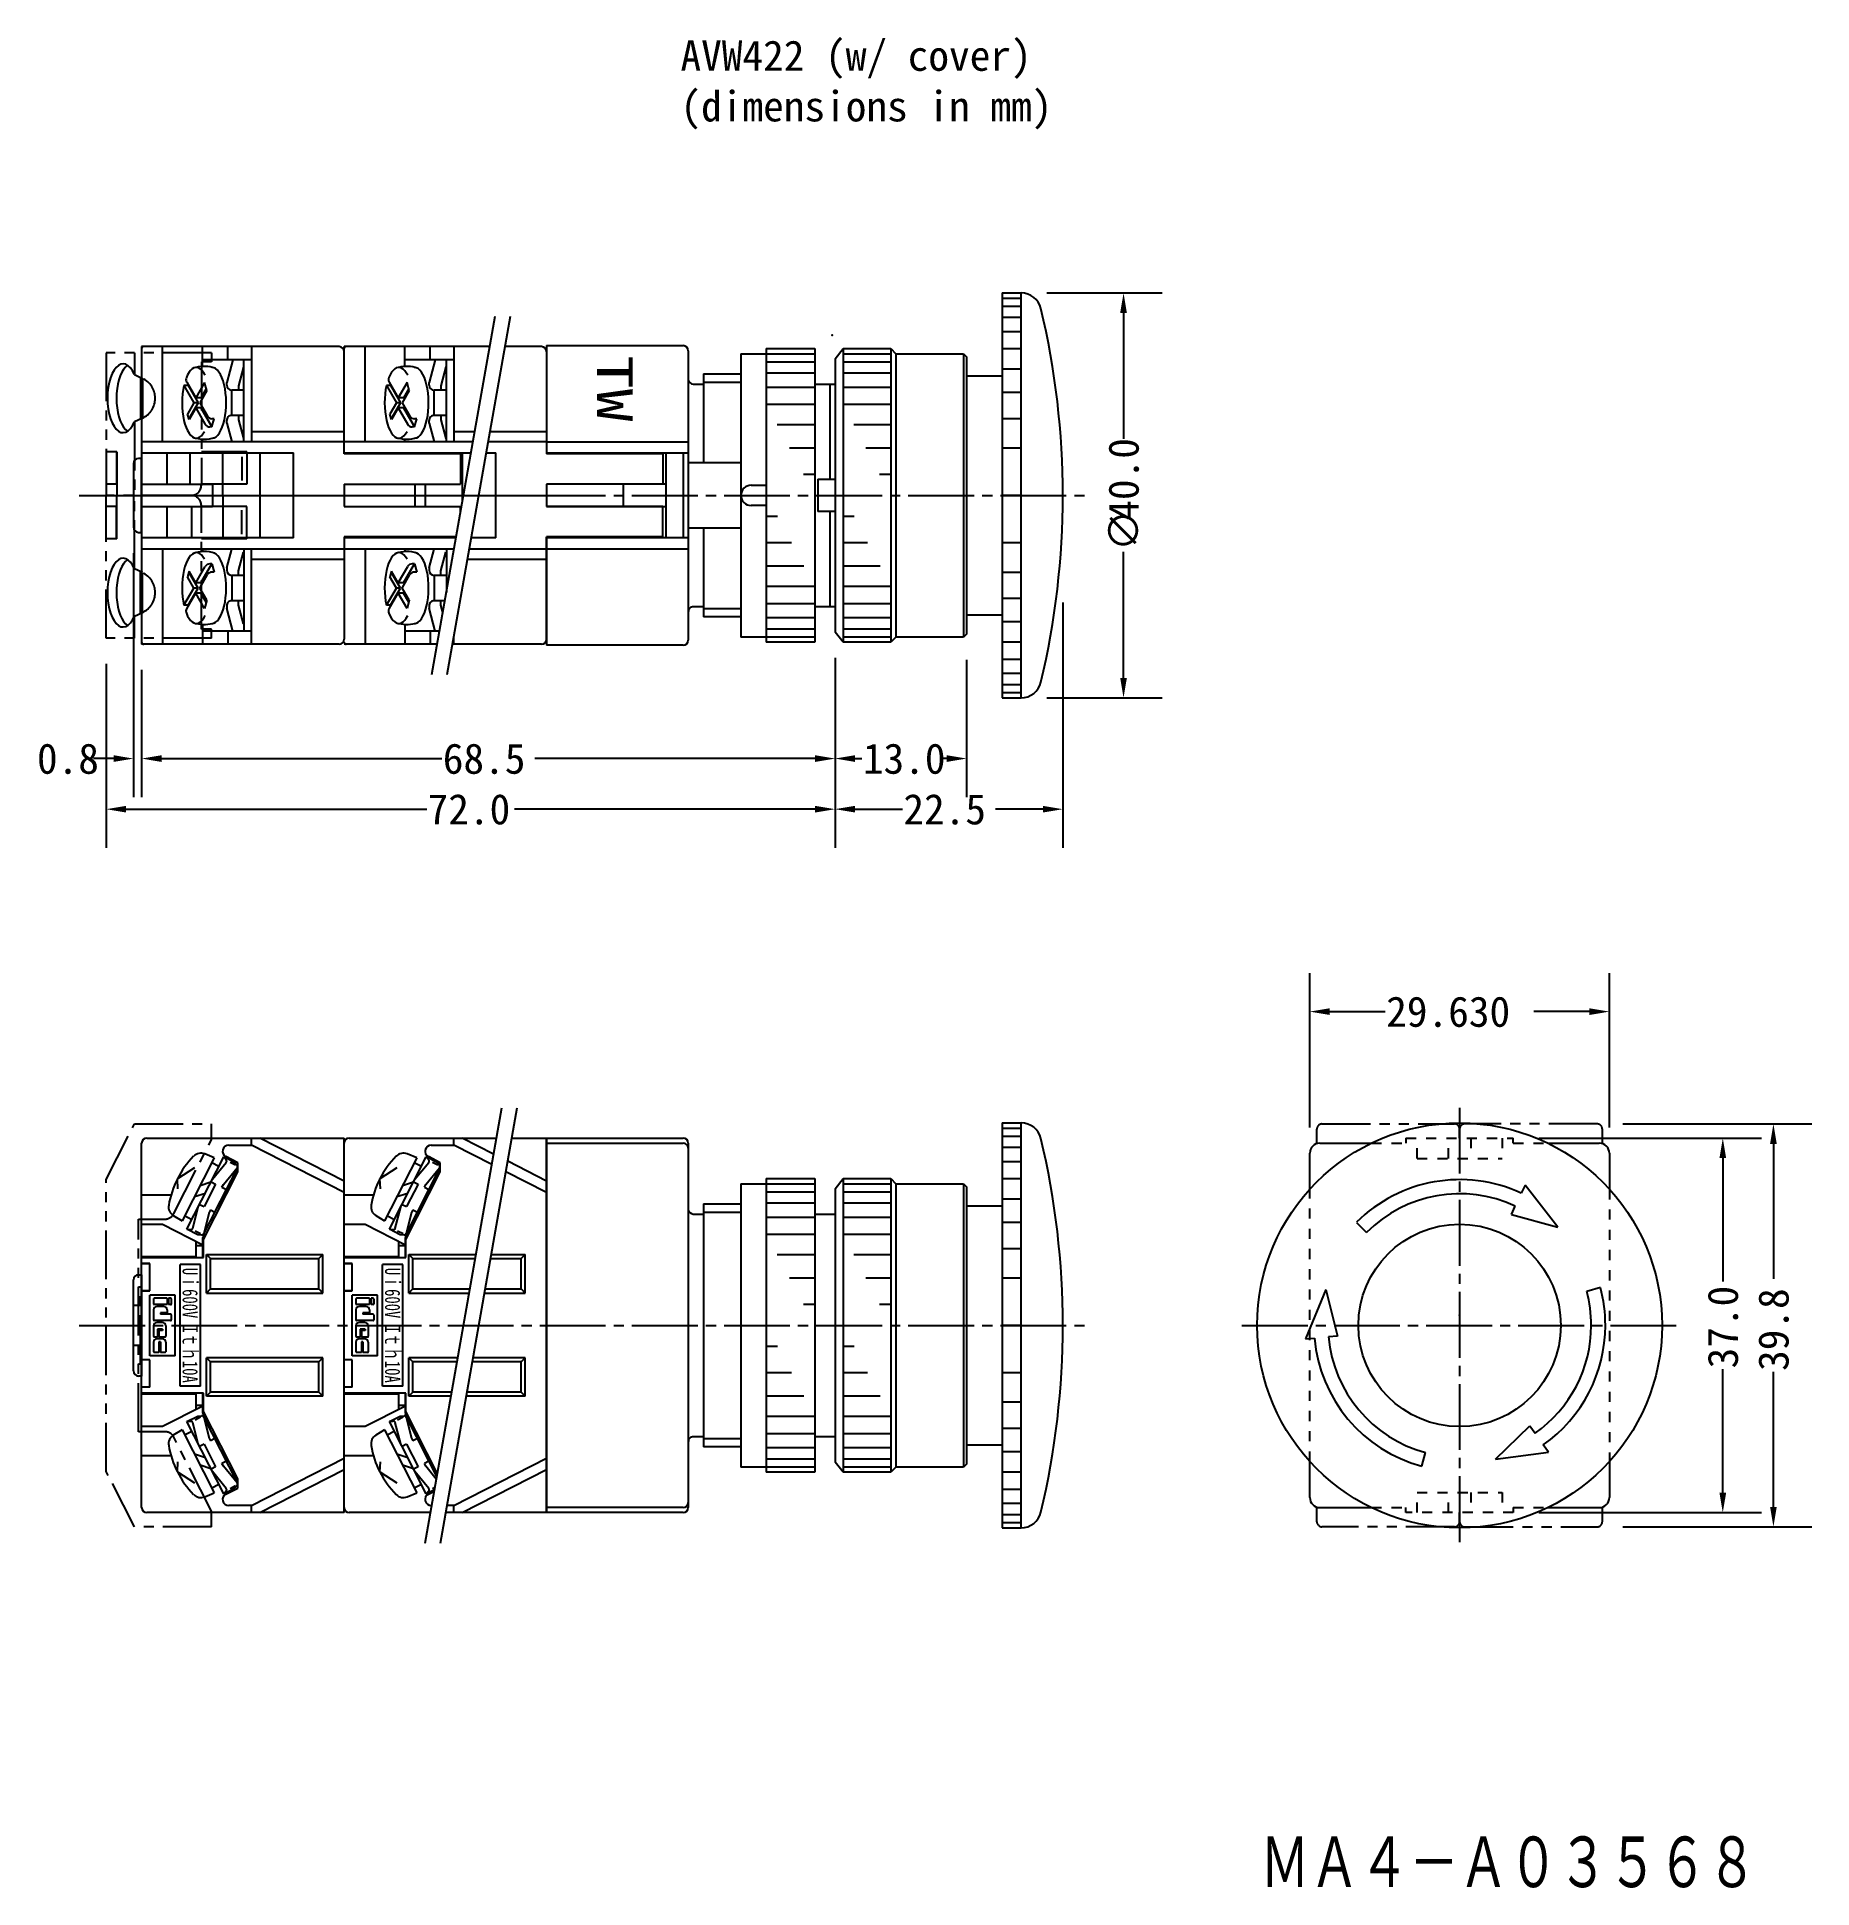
# Model space of a CAD drawing. Extents: x -187 to -12, y 16 to 199.
import ezdxf
from ezdxf.enums import TextEntityAlignment as Align

# ---------------------------------------------------------------- set-up
doc = ezdxf.new("R2010")
doc.units = 0
for name, pattern in [('CENTER', [9.1, 6.5, -0.8, 1, -0.8]), ('DASH', [2, 1, -1]), ('PHANTOM', [9.5, 4.8, -0.9, 1, -0.9, 1, -0.9]), ('SOLID', [0])]:
    doc.linetypes.add(name, pattern=pattern)
doc.layers.get('0').update_dxf_attribs({"linetype": 'CONTINUOUS'})
doc.layers.get('DEFPOINTS').update_dxf_attribs({"linetype": 'CONTINUOUS'})
for name, color, linetype in [('LAYER0$C$L0', 3, 'SOLID'), ('LAYER1$C$L1', 3, 'SOLID'), ('LAYER8$C$L8', 7, 'SOLID'), ('LAYER9$C$L9', 2, 'SOLID')]:
    doc.layers.add(name, color=color, linetype=linetype)
doc.dimstyles.get("Standard").update_dxf_attribs({"dimtxt": 0.18, "dimasz": 0.18, "dimexe": 0.18, "dimexo": 0.0625, "dimgap": 0.09, "dimtad": 0, "dimtih": 1, "dimtoh": 1, "dimzin": 0, "dimcen": 0.09, "dimazin": 3, "dimtfac": 1, "dimtofl": 0, "dimtmove": 0, "dimatfit": 3})

msp = doc.modelspace()

# ---------------------------------------------------------------- texts
at = {"layer": 'LAYER8$C$L8', "width": 0.933334}
msp.add_text('TW', height=3.5, rotation=270, dxfattribs=at).set_placement((-132, 167.32), (-132, 160.78), align=Align.FIT)
at = {"layer": 'LAYER8$C$L8', "color": 161, "width": 0.547445}
for p, p2 in [((-172.95, 77.19), (-172.95, 65.83)), ((-152.95, 77.19), (-152.95, 65.83))]:
    msp.add_text('Uｉ600V Iｔｈ10A', height=1.5, rotation=270, dxfattribs=at).set_placement(p, p2, align=Align.FIT)

# ---------------------------------------------------------------- blocks, each defined once
blk = doc.blocks.new('*D19')
at = {"layer": 'DEFPOINTS', "color": 0}
for p in [(-108.5, 140), (-95.5, 139.8), (-95.5, 127.5)]:
    blk.add_point(p, dxfattribs=at)
at = {"layer": 'LAYER9$C$L9', "color": 0}
for p, q in [((-108.5, 137.46), (-108.5, 123.69)), ((-95.5, 137.26), (-95.5, 123.69)), ((-106.53, 127.5), (-105.84, 127.5)), ((-97.47, 127.5), (-98.16, 127.5))]:
    blk.add_line(p, q, dxfattribs=at)
for points in [[(-106.53, 127.83), (-106.53, 127.17), (-108.5, 127.5)], [(-97.47, 127.83), (-97.47, 127.17), (-95.5, 127.5)]]:
    blk.add_solid(points, dxfattribs=at)
at = {"color": 0}
blk.add_text('13.0', height=3, dxfattribs=at).set_placement((-105.75, 126))
blk = doc.blocks.new('*D20')
at = {"layer": 'DEFPOINTS', "color": 0}
for p in [(-180.5, 139.4), (-108.5, 140), (-180.5, 122.5)]:
    blk.add_point(p, dxfattribs=at)
at = {"layer": 'LAYER9$C$L9', "color": 0}
for p, q in [((-108.5, 137.46), (-108.5, 118.69)), ((-180.5, 136.86), (-180.5, 118.69)), ((-178.53, 122.5), (-148.84, 122.5)), ((-110.47, 122.5), (-140.16, 122.5))]:
    blk.add_line(p, q, dxfattribs=at)
for points in [[(-178.53, 122.83), (-178.53, 122.17), (-180.5, 122.5)], [(-110.47, 122.83), (-110.47, 122.17), (-108.5, 122.5)]]:
    blk.add_solid(points, dxfattribs=at)
at = {"color": 0}
blk.add_text('72.0', height=3, dxfattribs=at).set_placement((-148.75, 121))
blk = doc.blocks.new('*D21')
at = {"layer": 'DEFPOINTS', "color": 0}
for p in [(-108.5, 140), (-177, 138.8), (-177, 127.5)]:
    blk.add_point(p, dxfattribs=at)
at = {"layer": 'LAYER9$C$L9', "color": 0}
for p, q in [((-108.5, 137.46), (-108.5, 123.69)), ((-177, 136.26), (-177, 123.69)), ((-175.03, 127.5), (-147.34, 127.5)), ((-110.47, 127.5), (-138.16, 127.5))]:
    blk.add_line(p, q, dxfattribs=at)
for points in [[(-175.03, 127.83), (-175.03, 127.17), (-177, 127.5)], [(-110.47, 127.83), (-110.47, 127.17), (-108.5, 127.5)]]:
    blk.add_solid(points, dxfattribs=at)
at = {"color": 0}
blk.add_text('68.5', height=3, dxfattribs=at).set_placement((-147.25, 126))
blk = doc.blocks.new('*D26')
at = {"layer": 'DEFPOINTS', "color": 0}
for p in [(-41.5, 90), (-41.5, 53), (-20.8, 53)]:
    blk.add_point(p, dxfattribs=at)
at = {"layer": 'LAYER9$C$L9', "color": 0}
for p, q in [((-38.96, 90), (-16.99, 90)), ((-20.8, 88.03), (-20.8, 75.84)), ((-20.8, 54.97), (-20.8, 67.16)), ((-38.96, 53), (-16.99, 53))]:
    blk.add_line(p, q, dxfattribs=at)
for points in [[(-21.13, 88.03), (-20.47, 88.03), (-20.8, 90)], [(-21.13, 54.97), (-20.47, 54.97), (-20.8, 53)]]:
    blk.add_solid(points, dxfattribs=at)
at = {"color": 0}
blk.add_text('37.0', height=3, rotation=90, dxfattribs=at).set_placement((-19.3, 67.25))
blk = doc.blocks.new('*D27')
at = {"layer": 'DEFPOINTS', "color": 0}
for p in [(-177.8, 150.35), (-177, 138.8), (-177.8, 127.5)]:
    blk.add_point(p, dxfattribs=at)
at = {"layer": 'LAYER9$C$L9', "color": 0}
for p, q in [((-177.8, 147.81), (-177.8, 123.69)), ((-177, 136.26), (-177, 123.69)), ((-179.77, 127.5), (-181.75, 127.5)), ((-175.03, 127.5), (-173.05, 127.5))]:
    blk.add_line(p, q, dxfattribs=at)
for points in [[(-179.77, 127.83), (-179.77, 127.17), (-177.8, 127.5)], [(-175.03, 127.83), (-175.03, 127.17), (-177, 127.5)]]:
    blk.add_solid(points, dxfattribs=at)
at = {"color": 0}
blk.add_text('0.8', height=3, dxfattribs=at).set_placement((-187.34, 126))
blk = doc.blocks.new('*D28')
at = {"layer": 'DEFPOINTS', "color": 0}
for p in [(-33.2, 91.4), (-33.2, 51.6), (-15.8, 51.6)]:
    blk.add_point(p, dxfattribs=at)
at = {"layer": 'LAYER9$C$L9', "color": 0}
for p, q in [((-30.66, 91.4), (-11.99, 91.4)), ((-15.8, 89.43), (-15.8, 76.09)), ((-15.8, 53.57), (-15.8, 66.91)), ((-30.66, 51.6), (-11.99, 51.6))]:
    blk.add_line(p, q, dxfattribs=at)
for points in [[(-16.13, 89.43), (-15.47, 89.43), (-15.8, 91.4)], [(-16.13, 53.57), (-15.47, 53.57), (-15.8, 51.6)]]:
    blk.add_solid(points, dxfattribs=at)
at = {"color": 0}
blk.add_text('39.8', height=3, rotation=90, dxfattribs=at).set_placement((-14.3, 67))
blk = doc.blocks.new('*D29')
at = {"layer": 'DEFPOINTS', "color": 0}
for p in [(-86, 145.47), (-108.5, 140), (-86, 122.5)]:
    blk.add_point(p, dxfattribs=at)
at = {"layer": 'LAYER9$C$L9', "color": 0}
for p, q in [((-86, 142.93), (-86, 118.69)), ((-108.5, 137.46), (-108.5, 118.69)), ((-106.53, 122.5), (-101.84, 122.5)), ((-87.97, 122.5), (-92.66, 122.5))]:
    blk.add_line(p, q, dxfattribs=at)
for points in [[(-106.53, 122.83), (-106.53, 122.17), (-108.5, 122.5)], [(-87.97, 122.83), (-87.97, 122.17), (-86, 122.5)]]:
    blk.add_solid(points, dxfattribs=at)
at = {"color": 0}
blk.add_text('22.5', height=3, dxfattribs=at).set_placement((-101.75, 121))
blk = doc.blocks.new('*U32')
at = {"color": 0}
for s, p in [('40.0', (-78.5, 151)), ('∅', (-78.5, 148))]:
    blk.add_text(s, height=3, rotation=90, dxfattribs=at).set_placement(p)
blk = doc.blocks.new('*D30')
at = {"layer": 'DEFPOINTS', "color": 0}
for p in [(-90.11, 173.5), (-80, 173.5), (-90.11, 133.5)]:
    blk.add_point(p, dxfattribs=at)
at = {"layer": 'LAYER9$C$L9', "color": 0}
for p, q in [((-87.57, 173.5), (-76.19, 173.5)), ((-80, 171.53), (-80, 159.09)), ((-80, 135.47), (-80, 147.91)), ((-87.57, 133.5), (-76.19, 133.5))]:
    blk.add_line(p, q, dxfattribs=at)
for points in [[(-80.33, 171.53), (-79.67, 171.53), (-80, 173.5)], [(-80.33, 135.47), (-79.67, 135.47), (-80, 133.5)]]:
    blk.add_solid(points, dxfattribs=at)
blk.add_blockref('*U32', (0, 0))
blk = doc.blocks.new('*D31')
at = {"layer": 'DEFPOINTS', "color": 0}
for p in [(-32, 102.5), (-61.6, 88.5), (-32, 88.5)]:
    blk.add_point(p, dxfattribs=at)
at = {"layer": 'LAYER9$C$L9', "color": 0}
for p, q in [((-61.6, 91.04), (-61.6, 106.31)), ((-32, 91.04), (-32, 106.31)), ((-59.63, 102.5), (-54.14, 102.5)), ((-33.97, 102.5), (-39.46, 102.5))]:
    blk.add_line(p, q, dxfattribs=at)
for points in [[(-59.63, 102.83), (-59.63, 102.17), (-61.6, 102.5)], [(-33.97, 102.83), (-33.97, 102.17), (-32, 102.5)]]:
    blk.add_solid(points, dxfattribs=at)
at = {"color": 0}
blk.add_text('29.630', height=3, dxfattribs=at).set_placement((-54.05, 101))
blk = doc.blocks.new('BLOCK0')
at = {"layer": 'LAYER0$C$L0'}
for p in [(0, 0), (0, 0), (0, 0), (0, 0), (0, 0), (1, 0)]:
    blk.add_point(p, dxfattribs=at)
at = {"layer": 'LAYER1$C$L1'}
for p, q in [((-1.33, 15.24), (-1.26, 14.35)), ((3.55, 13.23), (-1.33, 15.24)), ((-1.05, 12.05), (-1.13, 12.95)), ((3.55, 13.23), (-1.05, 12.05)), ((10.18, 10.18), (9.19, 9.19)), ((-13.91, 3.73), (-12.56, 3.36)), ((-13.23, -3.55), (-12.53, -8.78)), ((-13.23, -3.55), (-9.91, -6.94)), ((10.97, -5.11), (9.69, -9.69)), ((10.97, -5.11), (11.78, -5.49)), ((-9.91, -6.94), (-10.65, -7.46)), ((9.69, -9.69), (13.87, -6.47)), ((13.87, -6.47), (13.05, -6.09)), ((-12.53, -8.78), (-11.8, -8.26)), ((3.73, -13.91), (3.36, -12.56))]:
    blk.add_line(p, q, dxfattribs=at)
for radius, start, end in [(14.4, 95, 165), (13, 95, 165), (13, 334.9999, 44.9999), (14.4, 334.9999, 44.9999), (14.4, 215, 270), (13, 215, 270), (13, 270, 285), (14.4, 270, 285)]:
    blk.add_arc((0, 0), radius, start, end, dxfattribs=at)
blk = doc.blocks.new('CADRA_ATTR_2')
at = {"layer": 'LAYER8$C$L8', "width": 0.607059}
blk.add_text('ＭＡ４－Ａ０３５６８', height=5, dxfattribs=at).set_placement((-66.51, 16), (-17.44, 16), align=Align.FIT)
at = {"layer": 'LAYER8$C$L8', "flags": 11}
blk.add_attdef('20', (-41.98, 18.5), '', height=0.156, dxfattribs=at)
blk = doc.blocks.new('*U33')
for s, p in [('AVW422 (w/ cover)', (-123.77, 195.45)), ('(dimensions in mm)', (-123.77, 190.45))]:
    blk.add_text(s, height=3).set_placement(p)

# ---------------------------------------------------------------- dimensions: what is measured, and where the dimension line sits
at = {"layer": 'LAYER9$C$L9'}
dim = msp.add_aligned_dim(p1=(-90.11, 133.5), p2=(-90.11, 173.5), distance=-10.11, text='%%c<>', dimstyle='Standard', override={"dimtxt": 2.999994, "dimasz": 1.972788, "dimexe": 3.81, "dimexo": 2.54, "dimtih": 0, "dimdec": 1, "dimtdec": 1}, dxfattribs=at)
dim.commit()
dim.dimension.update_dxf_attribs({"geometry": '*D30', "text_midpoint": (-80, 153.5)})
for base, p1, p2, angle, picture, middle in [((-177.8, 127.5), (-177, 138.8), (-177.8, 150.35), 180, '*D27', (-184.59, 127.5)), ((-180.5, 122.5), (-108.5, 140), (-180.5, 139.4), 180, '*D20', (-144.5, 122.5)), ((-177, 127.5), (-108.5, 140), (-177, 138.8), 180, '*D21', (-142.75, 127.5)), ((-20.8, 53), (-41.5, 90), (-41.5, 53), 270, '*D26', (-20.8, 71.5)), ((-15.8, 51.6), (-33.2, 91.4), (-33.2, 51.6), 270, '*D28', (-15.8, 71.5))]:
    dim = msp.add_linear_dim(base=base, p1=p1, p2=p2, angle=angle, dimstyle='Standard', override={"dimtxt": 2.999994, "dimasz": 1.972788, "dimexe": 3.81, "dimexo": 2.54, "dimtih": 0, "dimdec": 1, "dimtdec": 1}, dxfattribs=at)
    dim.commit()
    dim.dimension.update_dxf_attribs({"geometry": picture, "text_midpoint": middle})
for base, p2, picture, middle in [((-86, 122.5), (-86, 145.47), '*D29', (-97.25, 122.5)), ((-95.5, 127.5), (-95.5, 139.8), '*D19', (-102, 127.5))]:
    dim = msp.add_linear_dim(base=base, p1=(-108.5, 140), p2=p2, dimstyle='Standard', override={"dimtxt": 2.999994, "dimasz": 1.972788, "dimexe": 3.81, "dimexo": 2.54, "dimtih": 0, "dimdec": 1, "dimtdec": 1}, dxfattribs=at)
    dim.commit()
    dim.dimension.update_dxf_attribs({"geometry": picture, "text_midpoint": middle})
dim = msp.add_linear_dim(base=(-32, 102.5), p1=(-61.6, 88.5), p2=(-32, 88.5), text='<>30', dimstyle='Standard', override={"dimtxt": 2.999994, "dimasz": 1.972788, "dimexe": 3.81, "dimexo": 2.54, "dimtih": 0, "dimdec": 1, "dimtdec": 1}, dxfattribs=at)
dim.commit()
dim.dimension.update_dxf_attribs({"geometry": '*D31', "text_midpoint": (-46.8, 102.5)})

# ---------------------------------------------------------------- linework, layer by layer
at = {"layer": 'LAYER0$C$L0'}
msp.add_point((-108.78, 169.34), dxfattribs=at)
at = {"layer": 'LAYER1$C$L1'}
for p, q in [((-92, 173.5), (-90.11, 173.5)), ((-92, 173.5), (-92, 133.5)), ((-92, 173), (-90.11, 173)), ((-92, 172.2), (-90.11, 172.2)), ((-90.11, 133.5), (-90.11, 173.5)), ((-148.33, 135.8), (-142.09, 171.2)), ((-146.81, 135.8), (-140.57, 171.2)), ((-92, 171.1), (-90.11, 171.1)), ((-137, 168.3), (-137, 157.7)), ((-137, 168.3), (-123.5, 168.3)), ((-92, 169.7), (-90.11, 169.7)), ((-123, 167.8), (-123, 139.2)), ((-117.8, 167.5), (-110.5, 167.5)), ((-117.8, 167.5), (-117.8, 139.5)), ((-115.3, 168), (-115.3, 139)), ((-115.3, 168), (-110.5, 168)), ((-115.3, 166.7), (-110.5, 166.7)), ((-110.5, 168), (-110.5, 139)), ((-108.5, 167), (-107.7, 168)), ((-108.5, 167), (-108.5, 140)), ((-107.7, 168), (-107.7, 139)), ((-107.7, 168), (-103, 168)), ((-107.7, 167.5), (-103, 167.5)), ((-107.7, 166.7), (-103, 166.7)), ((-103, 168), (-103, 139)), ((-103, 168), (-102.5, 167.5)), ((-102.5, 167.5), (-102.5, 139.5)), ((-102.5, 167.5), (-95.8, 167.5)), ((-95.8, 167.5), (-95.8, 139.5)), ((-95.8, 167.5), (-95.5, 167.2)), ((-95.5, 167.2), (-95.5, 139.8)), ((-92, 168), (-90.11, 168)), ((-121.5, 165.5), (-121.5, 156.75)), ((-121.5, 165.5), (-117.8, 165.5)), ((-121.5, 164.7), (-117.8, 164.7)), ((-115.3, 165.6), (-110.5, 165.6)), ((-107.7, 165.6), (-103, 165.6)), ((-95.5, 165.3), (-92, 165.3)), ((-92, 166), (-90.11, 166)), ((-122.5, 164.5), (-121.5, 164.5)), ((-115.3, 164.2), (-110.5, 164.2)), ((-110.5, 164.5), (-108.5, 164.5)), ((-109, 164.5), (-109, 155.1)), ((-107.7, 164.2), (-103, 164.2)), ((-92, 163.7), (-90.11, 163.7)), ((-115.3, 162.5), (-110.5, 162.5)), ((-107.7, 162.5), (-103, 162.5)), ((-92, 161.1), (-90.11, 161.1)), ((-114.23, 160.5), (-110.5, 160.5)), ((-106.66, 160.5), (-103, 160.5)), ((-137, 158.8), (-123, 158.8)), ((-137, 157.7), (-123, 157.7)), ((-125.2, 157.7), (-125.2, 149.3)), ((-123.5, 157.7), (-123.5, 149.3)), ((-113.01, 158.2), (-110.5, 158.2)), ((-105.45, 158.2), (-103, 158.2)), ((-92, 158.2), (-90.11, 158.2)), ((-177.8, 156.65), (-177.8, 150.35)), ((-177, 157.15), (-177.3, 157.15)), ((-177, 149.85), (-177, 157.15)), ((-123, 156.75), (-117.8, 156.75)), ((-111.62, 155.6), (-110.5, 155.6)), ((-104.1, 155.6), (-103, 155.6)), ((-125.2, 154.6), (-137, 154.6)), ((-137, 154.6), (-137, 152.4)), ((-129.4, 152.4), (-129.4, 154.6)), ((-116.8, 154.5), (-115.3, 154.5)), ((-110.2, 155.1), (-110.2, 151.9)), ((-110.2, 155.1), (-108.5, 155.1)), ((-137, 152.4), (-125.2, 152.4)), ((-115.3, 152.5), (-116.8, 152.5)), ((-108.5, 151.9), (-110.2, 151.9)), ((-109, 151.9), (-109, 142.5)), ((-90.11, 153.5), (-92, 153.5)), ((-117.8, 150.25), (-123, 150.25)), ((-121.5, 150.25), (-121.5, 141.5)), ((-114.18, 151.4), (-115.3, 151.4)), ((-106.6, 151.4), (-107.7, 151.4)), ((-177.3, 149.85), (-177, 149.85)), ((-123, 149.3), (-137, 149.3)), ((-137, 149.3), (-137, 138.7)), ((-123, 148.2), (-137, 148.2)), ((-112.79, 148.8), (-115.3, 148.8)), ((-105.28, 148.8), (-107.7, 148.8)), ((-90.11, 148.8), (-92, 148.8)), ((-111.57, 146.5), (-115.3, 146.5)), ((-104.04, 146.5), (-107.7, 146.5)), ((-110.5, 144.5), (-115.3, 144.5)), ((-103, 144.5), (-107.7, 144.5)), ((-90.11, 145.9), (-92, 145.9)), ((-110.5, 142.8), (-115.3, 142.8)), ((-103, 142.8), (-107.7, 142.8)), ((-90.11, 143.3), (-92, 143.3)), ((-121.5, 142.5), (-122.5, 142.5)), ((-117.8, 142.3), (-121.5, 142.3)), ((-117.8, 141.5), (-121.5, 141.5)), ((-110.5, 141.4), (-115.3, 141.4)), ((-108.5, 142.5), (-110.5, 142.5)), ((-103, 141.4), (-107.7, 141.4)), ((-95.5, 141.7), (-92, 141.7)), ((-90.11, 141), (-92, 141)), ((-110.5, 139.5), (-117.8, 139.5)), ((-110.5, 140.3), (-115.3, 140.3)), ((-110.5, 139), (-115.3, 139)), ((-107.7, 139), (-108.5, 140)), ((-103, 140.3), (-107.7, 140.3)), ((-103, 139.5), (-107.7, 139.5)), ((-103, 139), (-107.7, 139)), ((-102.5, 139.5), (-103, 139)), ((-95.8, 139.5), (-102.5, 139.5)), ((-95.5, 139.8), (-95.8, 139.5)), ((-90.11, 139), (-92, 139)), ((-123.5, 138.7), (-137, 138.7)), ((-90.11, 137.3), (-92, 137.3)), ((-90.11, 135.9), (-92, 135.9)), ((-90.11, 134.8), (-92, 134.8)), ((-90.11, 134), (-92, 134)), ((-92, 133.5), (-90.11, 133.5)), ((-149, 50), (-141.42, 93)), ((-147.48, 50), (-139.9, 93)), ((-92, 91.5), (-90.11, 91.5)), ((-92, 91.5), (-92, 51.5)), ((-90.11, 51.5), (-90.11, 91.5)), ((-137, 90), (-137, 53)), ((-137, 90), (-123.5, 90)), ((-92, 91), (-90.11, 91)), ((-92, 90.2), (-90.11, 90.2)), ((-137, 89.5), (-123.5, 89.5)), ((-123, 89.5), (-123, 53.5)), ((-92, 89.1), (-90.11, 89.1)), ((-61.6, 84.95), (-61.6, 88.5)), ((-60.6, 89.5), (-55.52, 89.5)), ((-38.08, 89.5), (-33, 89.5)), ((-32, 88.5), (-32, 84.95)), ((-115.3, 86), (-115.3, 57)), ((-115.3, 86), (-110.5, 86)), ((-110.5, 86), (-110.5, 57)), ((-108.5, 85), (-107.7, 86)), ((-107.7, 86), (-107.7, 57)), ((-107.7, 86), (-103, 86)), ((-103, 86), (-103, 57)), ((-103, 86), (-102.5, 85.5)), ((-92, 87.7), (-90.11, 87.7)), ((-92, 86), (-90.11, 86)), ((-117.8, 85.5), (-117.8, 57.5)), ((-117.8, 85.5), (-110.5, 85.5)), ((-115.3, 84.7), (-110.5, 84.7)), ((-108.5, 85), (-108.5, 58)), ((-107.7, 85.5), (-103, 85.5)), ((-107.7, 84.7), (-103, 84.7)), ((-102.5, 85.5), (-102.5, 57.5)), ((-102.5, 85.5), (-95.8, 85.5)), ((-95.8, 85.5), (-95.8, 57.5)), ((-95.8, 85.5), (-95.5, 85.2)), ((-95.5, 85.2), (-95.5, 57.8)), ((-122.5, 82.5), (-121.5, 82.5)), ((-121.5, 83.5), (-121.5, 59.5)), ((-121.5, 83.5), (-117.8, 83.5)), ((-121.5, 82.7), (-117.8, 82.7)), ((-115.3, 83.6), (-110.5, 83.6)), ((-110.5, 82.5), (-108.5, 82.5)), ((-107.7, 83.6), (-103, 83.6)), ((-95.5, 83.3), (-92, 83.3)), ((-92, 84), (-90.11, 84)), ((-115.3, 82.2), (-110.5, 82.2)), ((-115.3, 80.5), (-110.5, 80.5)), ((-107.7, 82.2), (-103, 82.2)), ((-107.7, 80.5), (-103, 80.5)), ((-92, 81.7), (-90.11, 81.7)), ((-92, 79.1), (-90.11, 79.1)), ((-114.23, 78.5), (-110.5, 78.5)), ((-106.66, 78.5), (-103, 78.5)), ((-177.8, 67), (-177.8, 76)), ((-177.3, 76.5), (-177, 76.5)), ((-177, 76.5), (-177, 66.5)), ((-113.01, 76.2), (-110.5, 76.2)), ((-105.45, 76.2), (-103, 76.2)), ((-92, 76.2), (-90.11, 76.2)), ((-177.8, 73.5), (-177, 73.5)), ((-111.62, 73.6), (-110.5, 73.6)), ((-104.1, 73.6), (-103, 73.6)), ((-90.11, 71.5), (-92, 71.5)), ((-177, 69.5), (-177.8, 69.5)), ((-114.18, 69.4), (-115.3, 69.4)), ((-106.6, 69.4), (-107.7, 69.4)), ((-177, 66.5), (-177.3, 66.5)), ((-112.79, 66.8), (-115.3, 66.8)), ((-105.28, 66.8), (-107.7, 66.8)), ((-90.11, 66.8), (-92, 66.8)), ((-111.57, 64.5), (-115.3, 64.5)), ((-104.04, 64.5), (-107.7, 64.5)), ((-110.5, 62.5), (-115.3, 62.5)), ((-103, 62.5), (-107.7, 62.5)), ((-90.11, 63.9), (-92, 63.9)), ((-121.5, 60.5), (-122.5, 60.5)), ((-110.5, 60.8), (-115.3, 60.8)), ((-108.5, 60.5), (-110.5, 60.5)), ((-103, 60.8), (-107.7, 60.8)), ((-90.11, 61.3), (-92, 61.3)), ((-117.8, 60.3), (-121.5, 60.3)), ((-117.8, 59.5), (-121.5, 59.5)), ((-110.5, 59.4), (-115.3, 59.4)), ((-103, 59.4), (-107.7, 59.4)), ((-95.5, 59.7), (-92, 59.7)), ((-90.11, 59), (-92, 59)), ((-110.5, 57.5), (-117.8, 57.5)), ((-110.5, 58.3), (-115.3, 58.3)), ((-110.5, 57), (-115.3, 57)), ((-107.7, 57), (-108.5, 58)), ((-103, 58.3), (-107.7, 58.3)), ((-103, 57.5), (-107.7, 57.5)), ((-103, 57), (-107.7, 57)), ((-102.5, 57.5), (-103, 57)), ((-95.8, 57.5), (-102.5, 57.5)), ((-95.5, 57.8), (-95.8, 57.5)), ((-90.11, 57), (-92, 57)), ((-61.6, 54.5), (-61.6, 58.05)), ((-32, 58.05), (-32, 54.5)), ((-90.11, 55.3), (-92, 55.3)), ((-123.5, 53.5), (-137, 53.5)), ((-90.11, 53.9), (-92, 53.9)), ((-60.6, 53.5), (-55.52, 53.5)), ((-38.08, 53.5), (-33, 53.5)), ((-123.5, 53), (-137, 53)), ((-90.11, 52.8), (-92, 52.8)), ((-90.11, 52), (-92, 52)), ((-92, 51.5), (-90.11, 51.5))]:
    msp.add_line(p, q, dxfattribs=at)
at = {"layer": 'LAYER1$C$L1', "color": 211, "linetype": 'PHANTOM'}
for p, q in [((-170.1, 167.6), (-180.5, 167.6)), ((-180.5, 167.6), (-180.5, 153.5)), ((-177.71, 167.6), (-177.71, 165.44)), ((-170.1, 166.7), (-171.1, 166.7)), ((-171.1, 166.7), (-171.1, 154.5)), ((-170.1, 167.6), (-170.1, 166.7)), ((-177.71, 165.44), (-176.91, 165.06)), ((-177.1, 165.15), (-177.1, 161.05)), ((-176.9, 165.06), (-176.9, 161.14)), ((-176.91, 161.13), (-177.71, 160.76)), ((-177.71, 160.76), (-177.71, 153.5)), ((-179.45, 157.8), (-180.5, 157.8)), ((-179.5, 157.8), (-179.5, 154.6)), ((-179.45, 157.8), (-179.45, 153.5)), ((-166.6, 157.8), (-171.1, 157.8)), ((-167.1, 157.32), (-167.1, 154.97)), ((-166.6, 157.8), (-166.6, 154.6)), ((-179.5, 154.6), (-180.5, 154.6)), ((-166.6, 154.6), (-171.1, 154.6)), ((-180.5, 139.4), (-180.5, 153.5)), ((-172.1, 153.5), (-180.5, 153.5)), ((-179.5, 152.4), (-180.5, 152.4)), ((-179.5, 149.2), (-179.5, 152.4)), ((-179.45, 149.2), (-179.45, 153.5)), ((-177.71, 146.24), (-177.71, 153.5)), ((-171.1, 140.3), (-171.1, 152.5)), ((-166.6, 152.4), (-171.1, 152.4)), ((-167.1, 149.68), (-167.1, 152.03)), ((-166.6, 149.2), (-166.6, 152.4)), ((-179.45, 149.2), (-180.5, 149.2)), ((-166.6, 149.2), (-171.1, 149.2)), ((-176.91, 145.87), (-177.71, 146.24)), ((-177.1, 141.85), (-177.1, 145.95)), ((-176.9, 141.94), (-176.9, 145.86)), ((-177.71, 141.56), (-176.91, 141.94)), ((-177.71, 139.4), (-177.71, 141.56)), ((-170.1, 139.4), (-180.5, 139.4)), ((-170.1, 140.3), (-171.1, 140.3)), ((-170.1, 139.4), (-170.1, 140.3)), ((-180.5, 85.93), (-177.71, 91.4)), ((-177.71, 91.4), (-170.1, 91.4)), ((-173.82, 82.55), (-170.1, 89.85)), ((-170.1, 89.85), (-170.1, 91.4)), ((-60.9, 89.45), (-60.9, 90.9)), ((-60.4, 91.4), (-47.3, 91.4)), ((-46.8, 90), (-46.8, 90.9)), ((-33.2, 91.4), (-46.3, 91.4)), ((-32.7, 89.45), (-32.7, 90.9)), ((-180.5, 57.07), (-180.5, 85.93)), ((-177.3, 82), (-174.71, 82)), ((-177.3, 61), (-177.3, 82)), ((-177.3, 75.3), (-177.1, 75.3)), ((-177.1, 67.7), (-177.1, 75.3)), ((-177.3, 67.7), (-177.1, 67.7)), ((-174.71, 61), (-177.3, 61)), ((-170.1, 53.15), (-173.82, 60.45)), ((-177.71, 51.6), (-180.5, 57.07)), ((-170.1, 51.6), (-170.1, 53.15)), ((-60.9, 52.1), (-60.9, 53.55)), ((-32.7, 52.1), (-32.7, 53.55)), ((-170.1, 51.6), (-177.71, 51.6)), ((-47.3, 51.6), (-60.4, 51.6)), ((-46.8, 52.1), (-46.8, 53)), ((-46.3, 51.6), (-33.2, 51.6))]:
    msp.add_line(p, q, dxfattribs=at)
at = {"layer": 'LAYER1$C$L1', "color": 161}
for p, q in [((-177, 168.2), (-177, 153.5)), ((-157.5, 168.2), (-177, 168.2)), ((-174.93, 158.8), (-174.93, 168.2)), ((-171, 166.24), (-171, 168.2)), ((-166.16, 166.9), (-171, 166.9)), ((-167.99, 166.9), (-168.6, 164.65)), ((-168.5, 166.9), (-168.5, 168.2)), ((-166.9, 158.8), (-166.9, 166.9)), ((-166.16, 168.2), (-166.16, 158.8)), ((-142.62, 168.2), (-157, 168.2)), ((-157, 157.6), (-157, 168.2)), ((-154.93, 158.8), (-154.93, 168.2)), ((-151, 166.24), (-151, 168.2)), ((-146.16, 166.9), (-151, 166.9)), ((-147.99, 166.9), (-148.6, 164.65)), ((-148.5, 166.9), (-148.5, 168.2)), ((-146.9, 158.8), (-146.9, 166.9)), ((-146.16, 168.2), (-146.16, 158.8)), ((-137.5, 168.2), (-141.09, 168.2)), ((-137, 168.2), (-137, 157.6)), ((-172.55, 164.7), (-171.66, 163.15)), ((-170.78, 164.66), (-171.66, 163.15)), ((-170.56, 163.85), (-170.78, 164.66)), ((-168.6, 164.4), (-168.6, 164.65)), ((-166.94, 166.19), (-167.44, 164.34)), ((-152.55, 164.7), (-151.66, 163.15)), ((-150.78, 164.66), (-151.66, 163.15)), ((-150.56, 163.85), (-150.78, 164.66)), ((-148.6, 164.4), (-148.6, 164.65)), ((-146.94, 166.19), (-147.44, 164.34)), ((-172.82, 164.36), (-171.83, 162.65)), ((-172.36, 164.36), (-172.82, 164.36)), ((-172.42, 164.36), (-171.43, 162.65)), ((-171.14, 163.15), (-171.66, 163.15)), ((-170.56, 163.85), (-171.25, 162.65)), ((-170.61, 164.06), (-171.14, 163.15)), ((-166.9, 163.9), (-168.1, 163.9)), ((-168.1, 161.4), (-168.1, 163.9)), ((-167.44, 164.34), (-167.44, 163.9)), ((-152.82, 164.36), (-151.83, 162.65)), ((-152.36, 164.36), (-152.82, 164.36)), ((-152.42, 164.36), (-151.43, 162.65)), ((-151.14, 163.15), (-151.66, 163.15)), ((-150.56, 163.85), (-151.25, 162.65)), ((-150.61, 164.06), (-151.14, 163.15)), ((-146.9, 163.9), (-148.1, 163.9)), ((-148.1, 161.4), (-148.1, 163.9)), ((-147.44, 164.34), (-147.44, 163.9)), ((-171.83, 162.65), (-172.47, 161.54)), ((-172.32, 161), (-172.47, 161.54)), ((-171.43, 162.65), (-172.34, 161.07)), ((-171.66, 162.15), (-172.32, 161)), ((-171.43, 162.65), (-171.83, 162.65)), ((-171.66, 162.15), (-170.72, 160.52)), ((-171.14, 162.15), (-171.66, 162.15)), ((-171.25, 162.65), (-170.49, 161.33)), ((-171.14, 162.15), (-170.05, 160.27)), ((-169.83, 161.08), (-170.06, 161.08)), ((-170.05, 160.27), (-169.83, 161.08)), ((-166.9, 161.4), (-168.1, 161.4)), ((-167.44, 161.4), (-167.44, 160.96)), ((-167.44, 160.96), (-166.94, 159.11)), ((-151.83, 162.65), (-152.47, 161.54)), ((-152.32, 161), (-152.47, 161.54)), ((-151.43, 162.65), (-152.34, 161.07)), ((-151.66, 162.15), (-152.32, 161)), ((-151.43, 162.65), (-151.83, 162.65)), ((-151.66, 162.15), (-150.72, 160.52)), ((-151.14, 162.15), (-151.66, 162.15)), ((-151.25, 162.65), (-150.49, 161.33)), ((-151.14, 162.15), (-150.05, 160.27)), ((-149.83, 161.08), (-150.06, 161.08)), ((-150.05, 160.27), (-149.83, 161.08)), ((-146.9, 161.4), (-148.1, 161.4)), ((-147.44, 161.4), (-147.44, 160.96)), ((-147.44, 160.96), (-146.94, 159.11)), ((-170.05, 160.27), (-170.28, 160.27)), ((-168.6, 160.65), (-168.6, 160.9)), ((-168.6, 160.65), (-168.1, 158.8)), ((-166.16, 159.8), (-157, 159.8)), ((-150.05, 160.27), (-150.28, 160.27)), ((-148.6, 160.65), (-148.6, 160.9)), ((-148.6, 160.65), (-148.1, 158.8)), ((-146.16, 159.8), (-144.1, 159.8)), ((-142.58, 159.8), (-137, 159.8)), ((-144.27, 158.8), (-177, 158.8)), ((-157, 158.8), (-177, 158.8)), ((-177, 157.7), (-162, 157.7)), ((-174.5, 157.7), (-174.5, 154.6)), ((-172.25, 157.7), (-172.25, 154.6)), ((-171, 158.8), (-171, 159.06)), ((-169, 157.7), (-169, 153.5)), ((-165.3, 153.5), (-165.3, 157.7)), ((-162, 153.5), (-162, 157.7)), ((-157, 157.7), (-144.47, 157.7)), ((-145.5, 157.6), (-157, 157.6)), ((-151, 158.8), (-151, 159.06)), ((-145.5, 157.6), (-145.5, 154.6)), ((-145.3, 153.5), (-145.3, 157.7)), ((-142.95, 157.7), (-142, 157.7)), ((-137, 158.8), (-142.75, 158.8)), ((-142, 153.5), (-142, 157.7)), ((-125.5, 157.6), (-137, 157.6)), ((-125.5, 157.6), (-125.5, 154.6)), ((-177, 154.6), (-170, 154.6)), ((-170, 154.6), (-170, 153.5)), ((-157, 154.6), (-157, 152.4)), ((-157, 154.6), (-145.5, 154.6)), ((-150, 154.6), (-150, 153.5)), ((-149, 154.6), (-149, 153.5)), ((-137, 154.6), (-137, 152.4)), ((-125.5, 154.6), (-137, 154.6)), ((-177, 153.5), (-145.21, 153.5)), ((-177, 153.5), (-177, 138.8)), ((-177, 152.4), (-170, 152.4)), ((-174.5, 152.4), (-174.5, 149.3)), ((-172.09, 152.4), (-172.09, 149.3)), ((-170, 153.5), (-170, 152.4)), ((-168.98, 153.5), (-168.98, 149.3)), ((-165.3, 149.3), (-165.3, 153.5)), ((-165.3, 149.3), (-165.3, 153.5)), ((-162, 149.3), (-162, 153.5)), ((-162, 149.3), (-162, 153.5)), ((-157, 152.4), (-145.5, 152.4)), ((-150, 153.5), (-150, 152.4)), ((-148.98, 153.5), (-148.98, 152.4)), ((-145.5, 151.85), (-145.5, 152.4)), ((-145.3, 152.99), (-145.3, 153.5)), ((-145.3, 152.99), (-145.3, 153.5)), ((-143.69, 153.5), (-137, 153.5)), ((-142, 149.3), (-142, 153.5)), ((-142, 149.3), (-142, 153.5)), ((-125.5, 152.4), (-137, 152.4)), ((-125.5, 149.4), (-125.5, 152.4)), ((-162, 149.3), (-177, 149.3)), ((-146.14, 148.2), (-177, 148.2)), ((-174.93, 148.2), (-174.93, 138.8)), ((-171, 148.2), (-171, 147.94)), ((-168.6, 146.35), (-168.1, 148.2)), ((-166.9, 148.2), (-166.9, 140.1)), ((-166.16, 138.8), (-166.16, 148.2)), ((-145.93, 149.4), (-157, 149.4)), ((-157, 149.4), (-157, 139.3)), ((-145.95, 149.3), (-157, 149.3)), ((-154.93, 148.2), (-154.93, 138.8)), ((-151, 148.2), (-151, 147.94)), ((-148.6, 146.35), (-148.1, 148.2)), ((-146.9, 148.2), (-146.9, 143.91)), ((-146.16, 148.1), (-146.16, 148.2)), ((-137, 148.2), (-144.62, 148.2)), ((-142, 149.3), (-144.43, 149.3)), ((-137, 139.3), (-137, 149.4)), ((-125.5, 149.4), (-137, 149.4)), ((-171.66, 144.85), (-170.72, 146.48)), ((-171.14, 144.85), (-170.05, 146.73)), ((-170.05, 146.73), (-170.28, 146.73)), ((-170.05, 146.73), (-169.83, 145.92)), ((-168.6, 146.35), (-168.6, 146.1)), ((-167.44, 146.04), (-166.94, 147.89)), ((-166.16, 147.2), (-157, 147.2)), ((-151.66, 144.85), (-150.72, 146.48)), ((-151.14, 144.85), (-150.05, 146.73)), ((-150.05, 146.73), (-150.28, 146.73)), ((-150.05, 146.73), (-149.83, 145.92)), ((-148.6, 146.35), (-148.6, 146.1)), ((-147.44, 146.04), (-146.94, 147.89)), ((-144.8, 147.2), (-137, 147.2)), ((-172.32, 146), (-172.47, 145.46)), ((-171.83, 144.35), (-172.47, 145.46)), ((-171.43, 144.35), (-172.34, 145.93)), ((-171.66, 144.85), (-172.32, 146)), ((-171.14, 144.85), (-171.66, 144.85)), ((-171.25, 144.35), (-170.49, 145.67)), ((-169.83, 145.92), (-170.06, 145.92)), ((-166.9, 145.6), (-168.1, 145.6)), ((-168.1, 145.6), (-168.1, 143.1)), ((-167.44, 145.6), (-167.44, 146.04)), ((-152.32, 146), (-152.47, 145.46)), ((-151.83, 144.35), (-152.47, 145.46)), ((-151.43, 144.35), (-152.34, 145.93)), ((-151.66, 144.85), (-152.32, 146)), ((-151.14, 144.85), (-151.66, 144.85)), ((-151.25, 144.35), (-150.49, 145.67)), ((-149.83, 145.92), (-150.06, 145.92)), ((-146.9, 145.6), (-148.1, 145.6)), ((-148.1, 145.6), (-148.1, 143.1)), ((-147.44, 145.6), (-147.44, 146.04)), ((-172.82, 142.64), (-171.83, 144.35)), ((-172.55, 142.3), (-171.66, 143.85)), ((-172.42, 142.64), (-171.43, 144.35)), ((-171.43, 144.35), (-171.83, 144.35)), ((-170.78, 142.34), (-171.66, 143.85)), ((-171.14, 143.85), (-171.66, 143.85)), ((-170.56, 143.15), (-171.25, 144.35)), ((-170.61, 142.94), (-171.14, 143.85)), ((-170.56, 143.15), (-170.78, 142.34)), ((-166.9, 143.1), (-168.1, 143.1)), ((-167.44, 142.66), (-167.44, 143.1)), ((-166.94, 140.81), (-167.44, 142.66)), ((-152.82, 142.64), (-151.83, 144.35)), ((-152.55, 142.3), (-151.66, 143.85)), ((-152.42, 142.64), (-151.43, 144.35)), ((-151.43, 144.35), (-151.83, 144.35)), ((-150.78, 142.34), (-151.66, 143.85)), ((-151.14, 143.85), (-151.66, 143.85)), ((-150.56, 143.15), (-151.25, 144.35)), ((-150.61, 142.94), (-151.14, 143.85)), ((-150.56, 143.15), (-150.78, 142.34)), ((-147.04, 143.1), (-148.1, 143.1)), ((-147.44, 142.66), (-147.44, 143.1)), ((-147.25, 141.94), (-147.44, 142.66)), ((-172.36, 142.64), (-172.82, 142.64)), ((-168.6, 142.6), (-168.6, 142.35)), ((-167.99, 140.1), (-168.6, 142.35)), ((-152.36, 142.64), (-152.82, 142.64)), ((-148.6, 142.6), (-148.6, 142.35)), ((-147.99, 140.1), (-148.6, 142.35)), ((-171, 140.76), (-171, 138.8)), ((-166.16, 140.1), (-171, 140.1)), ((-168.5, 140.1), (-168.5, 138.8)), ((-151, 140.76), (-151, 138.8)), ((-147.57, 140.1), (-151, 140.1)), ((-148.5, 140.1), (-148.5, 138.8)), ((-146.16, 138.8), (-146.16, 139.46)), ((-157.5, 138.8), (-177, 138.8)), ((-147.8, 138.8), (-157, 138.8)), ((-137.5, 138.8), (-146.28, 138.8)), ((-176.5, 90), (-157, 90)), ((-166.16, 89.3), (-166.16, 90)), ((-157, 85.75), (-165.33, 90)), ((-157, 53), (-157, 90)), ((-156.5, 90), (-141.95, 90)), ((-146.16, 89.3), (-146.16, 90)), ((-142.23, 88.42), (-145.33, 90)), ((-140.42, 90), (-137, 90)), ((-137, 53), (-137, 90)), ((-177, 53.5), (-177, 89.5)), ((-169.83, 88.05), (-173, 81.82)), ((-172.52, 81.01), (-168.89, 88.14)), ((-169.83, 88.05), (-170.77, 88.44)), ((-167.82, 87.59), (-168.89, 88.14)), ((-168.64, 87.86), (-168.89, 88.14)), ((-167.5, 87.57), (-168.67, 88.17)), ((-168.4, 89.3), (-166.16, 89.3)), ((-157, 84.63), (-166.16, 89.3)), ((-149.83, 88.05), (-153, 81.82)), ((-152.52, 81.01), (-148.89, 88.14)), ((-149.83, 88.05), (-150.77, 88.44)), ((-147.82, 87.59), (-148.89, 88.14)), ((-148.64, 87.86), (-148.89, 88.14)), ((-147.5, 87.57), (-148.67, 88.17)), ((-148.4, 89.3), (-146.16, 89.3)), ((-142.41, 87.39), (-146.16, 89.3)), ((-171.79, 87.07), (-173.46, 85.98)), ((-173.41, 84.98), (-173.46, 85.98)), ((-170.9, 80), (-167.5, 86.67)), ((-170.85, 80.54), (-167.5, 87.11)), ((-169.36, 87.2), (-170.08, 87.56)), ((-170, 85.95), (-168.64, 87.6)), ((-168.93, 85.41), (-167.57, 87.06)), ((-167.73, 87.32), (-168.26, 87.6)), ((-167.57, 87.31), (-167.82, 87.59)), ((-167.5, 86.67), (-167.5, 87.57)), ((-151.79, 87.07), (-153.46, 85.98)), ((-153.41, 84.98), (-153.46, 85.98)), ((-150.9, 80), (-147.5, 86.67)), ((-150.85, 80.54), (-147.5, 87.11)), ((-149.36, 87.2), (-150.08, 87.56)), ((-150, 85.95), (-148.64, 87.6)), ((-148.93, 85.41), (-147.57, 87.06)), ((-147.73, 87.32), (-148.26, 87.6)), ((-147.57, 87.31), (-147.82, 87.59)), ((-147.5, 86.67), (-147.5, 87.57)), ((-137, 84.63), (-141.01, 86.68)), ((-137, 85.75), (-140.83, 87.71)), ((-177, 84.4), (-174.09, 84.4)), ((-171.78, 84.22), (-170.7, 84.57)), ((-170.16, 85.64), (-171.23, 85.29)), ((-169.69, 85.46), (-170.82, 83.23)), ((-170.14, 85.69), (-169.69, 85.46)), ((-169.76, 82.69), (-168.62, 84.91)), ((-169.07, 85.14), (-168.93, 85.41)), ((-169.07, 85.14), (-168.62, 84.91)), ((-157, 84.4), (-154.09, 84.4)), ((-151.78, 84.22), (-150.7, 84.57)), ((-150.16, 85.64), (-151.23, 85.29)), ((-149.69, 85.46), (-150.82, 83.23)), ((-150.14, 85.69), (-149.69, 85.46)), ((-149.76, 82.69), (-148.62, 84.91)), ((-149.07, 85.14), (-148.93, 85.41)), ((-149.07, 85.14), (-148.62, 84.91)), ((-173.87, 82.36), (-173, 81.82)), ((-172.04, 81.94), (-172.75, 82.31)), ((-171.94, 81.12), (-171.41, 83.19)), ((-171.27, 83.46), (-170.82, 83.23)), ((-170.34, 82.65), (-170.87, 80.58)), ((-170.2, 82.91), (-170.34, 82.65)), ((-170.2, 82.91), (-169.76, 82.69)), ((-153.87, 82.36), (-153, 81.82)), ((-152.04, 81.94), (-152.75, 82.31)), ((-151.94, 81.12), (-151.41, 83.19)), ((-151.27, 83.46), (-150.82, 83.23)), ((-150.34, 82.65), (-150.87, 80.58)), ((-150.2, 82.91), (-150.34, 82.65)), ((-150.2, 82.91), (-149.76, 82.69)), ((-177, 81.5), (-174.93, 81.5)), ((-174.93, 81.5), (-170.94, 79.47)), ((-171.45, 80.46), (-172.52, 81.01)), ((-172.52, 81.01), (-172.15, 80.98)), ((-171.18, 80.55), (-171.72, 80.82)), ((-171.08, 80.43), (-171.45, 80.46)), ((-157, 81.5), (-154.93, 81.5)), ((-154.93, 81.5), (-150.94, 79.47)), ((-151.45, 80.46), (-152.52, 81.01)), ((-152.52, 81.01), (-152.15, 80.98)), ((-151.18, 80.55), (-151.72, 80.82)), ((-151.08, 80.43), (-151.45, 80.46)), ((-171.6, 78.3), (-171.6, 79.81)), ((-171.6, 79.4), (-170.9, 79.4)), ((-170.94, 78.2), (-170.94, 80.17)), ((-170.9, 78.2), (-170.9, 80)), ((-151.6, 78.3), (-151.6, 79.81)), ((-151.6, 79.4), (-150.9, 79.4)), ((-150.94, 78.2), (-150.94, 80.17)), ((-150.9, 78.2), (-150.9, 80)), ((-177, 78.3), (-171.6, 78.3)), ((-177, 78.2), (-170.9, 78.2)), ((-177, 78.2), (-171.5, 78.2)), ((-177, 77.6), (-176.2, 77.6)), ((-176.2, 77.6), (-177, 77.6)), ((-176.2, 74.9), (-176.2, 77.6)), ((-171.2, 77.5), (-173.2, 77.5)), ((-173.2, 65.5), (-173.2, 77.5)), ((-171.2, 65.5), (-171.2, 77.5)), ((-170.6, 78.5), (-159.1, 78.5)), ((-170.6, 74.7), (-170.6, 78.5)), ((-170.6, 78.5), (-170.2, 78.1)), ((-170.2, 78.1), (-159.5, 78.1)), ((-170.2, 75.1), (-170.2, 78.1)), ((-159.5, 78.1), (-159.1, 78.5)), ((-159.5, 75.1), (-159.5, 78.1)), ((-159.1, 74.7), (-159.1, 78.5)), ((-157, 78.3), (-151.6, 78.3)), ((-157, 78.2), (-150.9, 78.2)), ((-157, 78.2), (-151.5, 78.2)), ((-157, 77.6), (-156.2, 77.6)), ((-156.2, 77.6), (-157, 77.6)), ((-156.2, 74.9), (-156.2, 77.6)), ((-151.2, 77.5), (-153.2, 77.5)), ((-153.2, 65.5), (-153.2, 77.5)), ((-151.2, 65.5), (-151.2, 77.5)), ((-150.6, 78.5), (-143.98, 78.5)), ((-150.6, 74.7), (-150.6, 78.5)), ((-150.6, 78.5), (-150.2, 78.1)), ((-150.2, 78.1), (-144.05, 78.1)), ((-150.2, 75.1), (-150.2, 78.1)), ((-142.52, 78.1), (-139.5, 78.1)), ((-142.45, 78.5), (-139.1, 78.5)), ((-139.5, 78.1), (-139.1, 78.5)), ((-139.5, 75.1), (-139.5, 78.1)), ((-139.1, 74.7), (-139.1, 78.5)), ((-170.6, 74.7), (-170.2, 75.1)), ((-170.2, 75.1), (-159.5, 75.1)), ((-159.5, 75.1), (-159.1, 74.7)), ((-150.6, 74.7), (-150.2, 75.1)), ((-150.2, 75.1), (-144.57, 75.1)), ((-143.05, 75.1), (-139.5, 75.1)), ((-139.5, 75.1), (-139.1, 74.7)), ((-177, 74.9), (-176.2, 74.9)), ((-176.2, 74.9), (-177, 74.9)), ((-176.2, 68.5), (-176.2, 74.5)), ((-173.7, 74.5), (-176.2, 74.5)), ((-175.83, 74.11), (-175.83, 73.61)), ((-174.48, 74.18), (-175.76, 74.18)), ((-174.48, 73.55), (-175.76, 73.55)), ((-174.82, 73.37), (-175.49, 73.37)), ((-174.48, 74.18), (-174.48, 73.55)), ((-174.14, 74.18), (-174.34, 74.18)), ((-174.34, 74.18), (-174.34, 73.55)), ((-174.14, 73.55), (-174.34, 73.55)), ((-174.07, 74.11), (-174.07, 73.61)), ((-173.7, 68.5), (-173.7, 74.5)), ((-170.6, 74.7), (-159.1, 74.7)), ((-157, 74.9), (-156.2, 74.9)), ((-156.2, 74.9), (-157, 74.9)), ((-156.2, 68.5), (-156.2, 74.5)), ((-153.7, 74.5), (-156.2, 74.5)), ((-155.83, 74.11), (-155.83, 73.61)), ((-154.48, 74.18), (-155.76, 74.18)), ((-154.48, 73.55), (-155.76, 73.55)), ((-154.82, 73.37), (-155.49, 73.37)), ((-154.48, 74.18), (-154.48, 73.55)), ((-154.14, 74.18), (-154.34, 74.18)), ((-154.34, 74.18), (-154.34, 73.55)), ((-154.14, 73.55), (-154.34, 73.55)), ((-154.07, 74.11), (-154.07, 73.61)), ((-153.7, 68.5), (-153.7, 74.5)), ((-150.6, 74.7), (-144.65, 74.7)), ((-143.12, 74.7), (-139.1, 74.7)), ((-175.83, 73.03), (-175.83, 72.04)), ((-175.83, 71.45), (-175.83, 70.42)), ((-174.14, 71.97), (-175.76, 71.97)), ((-174.95, 71.79), (-175.49, 71.79)), ((-174.48, 72.74), (-175.15, 72.74)), ((-175.15, 72.74), (-175.15, 72.6)), ((-174.14, 72.6), (-175.15, 72.6)), ((-174.61, 71.45), (-174.61, 70.42)), ((-174.48, 73.03), (-174.48, 72.74)), ((-174.07, 72.53), (-174.07, 72.04)), ((-155.83, 73.03), (-155.83, 72.04)), ((-155.83, 71.45), (-155.83, 70.42)), ((-154.14, 71.97), (-155.76, 71.97)), ((-154.95, 71.79), (-155.49, 71.79)), ((-154.48, 72.74), (-155.15, 72.74)), ((-155.15, 72.74), (-155.15, 72.6)), ((-154.14, 72.6), (-155.15, 72.6)), ((-154.61, 71.45), (-154.61, 70.42)), ((-154.48, 73.03), (-154.48, 72.74)), ((-154.07, 72.53), (-154.07, 72.04)), ((-175.83, 69.83), (-175.83, 68.89)), ((-175.42, 70.35), (-175.76, 70.35)), ((-174.95, 70.17), (-175.49, 70.17)), ((-175.42, 71.12), (-175.42, 70.35)), ((-174.93, 71.12), (-175.42, 71.12)), ((-175.29, 70.98), (-175.29, 70.35)), ((-174.93, 70.98), (-175.29, 70.98)), ((-174.68, 70.35), (-175.29, 70.35)), ((-175.29, 69.86), (-175.29, 68.82)), ((-175.15, 69.86), (-175.29, 69.86)), ((-175.15, 69.86), (-175.15, 68.82)), ((-174.93, 71.12), (-174.93, 70.98)), ((-174.61, 69.83), (-174.61, 68.89)), ((-155.83, 69.83), (-155.83, 68.89)), ((-155.42, 70.35), (-155.76, 70.35)), ((-154.95, 70.17), (-155.49, 70.17)), ((-155.42, 71.12), (-155.42, 70.35)), ((-154.93, 71.12), (-155.42, 71.12)), ((-155.29, 70.98), (-155.29, 70.35)), ((-154.93, 70.98), (-155.29, 70.98)), ((-154.68, 70.35), (-155.29, 70.35)), ((-155.29, 69.86), (-155.29, 68.82)), ((-155.15, 69.86), (-155.29, 69.86)), ((-155.15, 69.86), (-155.15, 68.82)), ((-154.93, 71.12), (-154.93, 70.98)), ((-154.61, 69.83), (-154.61, 68.89)), ((-176.2, 68.1), (-177, 68.1)), ((-176.2, 68.1), (-177, 68.1)), ((-173.7, 68.5), (-176.2, 68.5)), ((-176.2, 65.4), (-176.2, 68.1)), ((-175.29, 68.82), (-175.76, 68.82)), ((-174.68, 68.82), (-175.15, 68.82)), ((-159.1, 68.3), (-170.6, 68.3)), ((-170.6, 64.5), (-170.6, 68.3)), ((-170.2, 67.9), (-170.6, 68.3)), ((-159.5, 67.9), (-170.2, 67.9)), ((-170.2, 64.9), (-170.2, 67.9)), ((-159.1, 68.3), (-159.5, 67.9)), ((-159.5, 64.9), (-159.5, 67.9)), ((-159.1, 64.5), (-159.1, 68.3)), ((-156.2, 68.1), (-157, 68.1)), ((-156.2, 68.1), (-157, 68.1)), ((-153.7, 68.5), (-156.2, 68.5)), ((-156.2, 65.4), (-156.2, 68.1)), ((-155.29, 68.82), (-155.76, 68.82)), ((-154.68, 68.82), (-155.15, 68.82)), ((-145.77, 68.3), (-150.6, 68.3)), ((-150.6, 64.5), (-150.6, 68.3)), ((-150.2, 67.9), (-150.6, 68.3)), ((-145.84, 67.9), (-150.2, 67.9)), ((-150.2, 64.9), (-150.2, 67.9)), ((-139.5, 67.9), (-144.32, 67.9)), ((-139.1, 68.3), (-144.25, 68.3)), ((-139.1, 68.3), (-139.5, 67.9)), ((-139.5, 64.9), (-139.5, 67.9)), ((-139.1, 64.5), (-139.1, 68.3)), ((-176.2, 65.4), (-177, 65.4)), ((-176.2, 65.4), (-177, 65.4)), ((-170.9, 64.8), (-177, 64.8)), ((-171.5, 64.8), (-177, 64.8)), ((-171.6, 64.7), (-177, 64.7)), ((-171.2, 65.5), (-173.2, 65.5)), ((-171.6, 63.19), (-171.6, 64.7)), ((-170.94, 62.83), (-170.94, 64.8)), ((-170.9, 63), (-170.9, 64.8)), ((-170.2, 64.9), (-170.6, 64.5)), ((-159.1, 64.5), (-170.6, 64.5)), ((-159.5, 64.9), (-170.2, 64.9)), ((-159.1, 64.5), (-159.5, 64.9)), ((-156.2, 65.4), (-157, 65.4)), ((-156.2, 65.4), (-157, 65.4)), ((-150.9, 64.8), (-157, 64.8)), ((-151.5, 64.8), (-157, 64.8)), ((-151.6, 64.7), (-157, 64.7)), ((-151.2, 65.5), (-153.2, 65.5)), ((-151.6, 63.19), (-151.6, 64.7)), ((-150.94, 62.83), (-150.94, 64.8)), ((-150.9, 63), (-150.9, 64.8)), ((-150.2, 64.9), (-150.6, 64.5)), ((-146.44, 64.5), (-150.6, 64.5)), ((-146.37, 64.9), (-150.2, 64.9)), ((-139.1, 64.5), (-144.92, 64.5)), ((-139.5, 64.9), (-144.85, 64.9)), ((-139.1, 64.5), (-139.5, 64.9)), ((-170.94, 63.53), (-174.93, 61.5)), ((-172.52, 61.99), (-171.45, 62.54)), ((-171.72, 62.18), (-171.18, 62.45)), ((-170.9, 63.6), (-171.6, 63.6)), ((-171.45, 62.54), (-171.08, 62.57)), ((-167.5, 56.33), (-170.9, 63)), ((-170.87, 62.42), (-170.34, 60.35)), ((-167.5, 55.89), (-170.85, 62.46)), ((-150.94, 63.53), (-154.93, 61.5)), ((-152.52, 61.99), (-151.45, 62.54)), ((-151.72, 62.18), (-151.18, 62.45)), ((-150.9, 63.6), (-151.6, 63.6)), ((-151.45, 62.54), (-151.08, 62.57)), ((-147.79, 56.89), (-150.9, 63)), ((-150.87, 62.42), (-150.34, 60.35)), ((-147.84, 56.56), (-150.85, 62.46)), ((-174.93, 61.5), (-177, 61.5)), ((-173, 61.18), (-173.87, 60.64)), ((-173, 61.18), (-169.83, 54.95)), ((-172.75, 60.69), (-172.04, 61.06)), ((-172.15, 62.02), (-172.52, 61.99)), ((-168.89, 54.86), (-172.52, 61.99)), ((-171.41, 59.81), (-171.94, 61.88)), ((-170.34, 60.35), (-170.2, 60.09)), ((-154.93, 61.5), (-157, 61.5)), ((-153, 61.18), (-153.87, 60.64)), ((-153, 61.18), (-149.83, 54.95)), ((-152.75, 60.69), (-152.04, 61.06)), ((-152.15, 62.02), (-152.52, 61.99)), ((-148.89, 54.86), (-152.52, 61.99)), ((-151.41, 59.81), (-151.94, 61.88)), ((-150.34, 60.35), (-150.2, 60.09)), ((-174.09, 58.6), (-177, 58.6)), ((-170.7, 58.43), (-171.78, 58.78)), ((-170.82, 59.77), (-171.27, 59.54)), ((-170.82, 59.77), (-169.69, 57.54)), ((-169.76, 60.31), (-170.2, 60.09)), ((-168.62, 58.09), (-169.76, 60.31)), ((-154.09, 58.6), (-157, 58.6)), ((-150.7, 58.43), (-151.78, 58.78)), ((-150.82, 59.77), (-151.27, 59.54)), ((-150.82, 59.77), (-149.69, 57.54)), ((-149.76, 60.31), (-150.2, 60.09)), ((-148.62, 58.09), (-149.76, 60.31)), ((-173.46, 57.02), (-173.41, 58.02)), ((-173.46, 57.02), (-171.79, 55.93)), ((-171.23, 57.71), (-170.16, 57.36)), ((-169.69, 57.54), (-170.14, 57.31)), ((-168.64, 55.4), (-170, 57.05)), ((-168.62, 58.09), (-169.07, 57.86)), ((-168.93, 57.59), (-169.07, 57.86)), ((-167.57, 55.94), (-168.93, 57.59)), ((-166.16, 53.7), (-157, 58.37)), ((-165.33, 53), (-157, 57.25)), ((-153.46, 57.02), (-153.41, 58.02)), ((-153.46, 57.02), (-151.79, 55.93)), ((-151.23, 57.71), (-150.16, 57.36)), ((-149.69, 57.54), (-150.14, 57.31)), ((-148.64, 55.4), (-150, 57.05)), ((-148.62, 58.09), (-149.07, 57.86)), ((-148.93, 57.59), (-149.07, 57.86)), ((-147.89, 56.32), (-148.93, 57.59)), ((-146.16, 53.7), (-137, 58.37)), ((-145.33, 53), (-137, 57.25)), ((-170.77, 54.56), (-169.83, 54.95)), ((-170.08, 55.44), (-169.36, 55.8)), ((-168.89, 54.86), (-167.82, 55.41)), ((-168.89, 54.86), (-168.64, 55.14)), ((-168.67, 54.84), (-167.5, 55.43)), ((-168.26, 55.4), (-167.73, 55.68)), ((-167.82, 55.41), (-167.57, 55.69)), ((-167.5, 55.43), (-167.5, 56.33)), ((-150.77, 54.56), (-149.83, 54.95)), ((-150.08, 55.44), (-149.36, 55.8)), ((-148.89, 54.86), (-148.07, 55.28)), ((-148.89, 54.86), (-148.64, 55.14)), ((-148.67, 54.84), (-148.1, 55.13)), ((-148.26, 55.4), (-148.03, 55.53)), ((-166.16, 53.7), (-168.4, 53.7)), ((-166.16, 53), (-166.16, 53.7)), ((-148.35, 53.7), (-148.4, 53.7)), ((-146.16, 53.7), (-146.82, 53.7)), ((-146.16, 53), (-146.16, 53.7)), ((-157, 53), (-176.5, 53)), ((-148.47, 53), (-156.5, 53)), ((-137, 53), (-146.95, 53))]:
    msp.add_line(p, q, dxfattribs=at)
at = {"layer": 'LAYER1$C$L1', "linetype": 'CENTER'}
for p, q in [((-183.16, 153.5), (-83.18, 153.5)), ((-46.8, 93), (-46.8, 50)), ((-183.16, 71.5), (-83.18, 71.5)), ((-68.3, 71.5), (-25.3, 71.5))]:
    msp.add_line(p, q, dxfattribs=at)
at = {"layer": 'LAYER1$C$L1', "linetype": 'DASH'}
for p, q in [((-52.1, 90), (-52.1, 89.5)), ((-52.1, 90), (-41.5, 90)), ((-51, 88), (-51, 90)), ((-47.9, 88), (-47.9, 90)), ((-45.7, 90), (-45.7, 88)), ((-42.6, 90), (-42.6, 88)), ((-41.5, 89.5), (-41.5, 90)), ((-55.52, 89.5), (-52.1, 89.5)), ((-51, 88), (-42.6, 88)), ((-41.5, 89.5), (-38.08, 89.5)), ((-61.6, 58.05), (-61.6, 84.95)), ((-32, 84.95), (-32, 58.05)), ((-51, 55), (-42.6, 55)), ((-51, 53), (-51, 55)), ((-47.9, 53), (-47.9, 55)), ((-45.7, 55), (-45.7, 53)), ((-42.6, 55), (-42.6, 53)), ((-55.52, 53.5), (-52.1, 53.5)), ((-52.1, 53), (-52.1, 53.5)), ((-41.5, 53.5), (-38.08, 53.5)), ((-41.5, 53.5), (-41.5, 53)), ((-41.5, 53), (-52.1, 53))]:
    msp.add_line(p, q, dxfattribs=at)
at = {"layer": 'LAYER1$C$L1', "color": 211, "linetype": 'PHANTOM'}
for points in [[(-177.71, 165.44), (-177.89, 165.8), (-178.1, 166.09), (-178.32, 166.31), (-178.56, 166.45), (-178.81, 166.5), (-179.05, 166.47), (-179.29, 166.35), (-179.52, 166.15), (-179.73, 165.87), (-179.92, 165.53), (-180.08, 165.12), (-180.21, 164.66), (-180.3, 164.16), (-180.36, 163.64), (-180.38, 163.1), (-180.36, 162.56), (-180.3, 162.04), (-180.21, 161.54), (-180.08, 161.08), (-179.92, 160.67), (-179.73, 160.33), (-179.52, 160.05), (-179.29, 159.85), (-179.05, 159.73), (-178.81, 159.7), (-178.56, 159.75), (-178.32, 159.89), (-178.1, 160.11), (-177.89, 160.4), (-177.71, 160.76)], [(-178.39, 166.36), (-178.59, 166.18), (-178.79, 165.95), (-178.96, 165.66), (-179.11, 165.32), (-179.24, 164.93), (-179.35, 164.5), (-179.43, 164.05), (-179.47, 163.58), (-179.49, 163.1), (-179.47, 162.62), (-179.43, 162.15), (-179.35, 161.69), (-179.24, 161.27), (-179.11, 160.88), (-178.96, 160.54), (-178.79, 160.25), (-178.59, 160.02), (-178.39, 159.84)], [(-177.71, 146.24), (-177.89, 146.6), (-178.1, 146.89), (-178.32, 147.11), (-178.56, 147.25), (-178.81, 147.3), (-179.05, 147.27), (-179.29, 147.15), (-179.52, 146.95), (-179.73, 146.67), (-179.92, 146.33), (-180.08, 145.92), (-180.21, 145.46), (-180.3, 144.96), (-180.36, 144.44), (-180.38, 143.9), (-180.36, 143.36), (-180.3, 142.84), (-180.21, 142.34), (-180.08, 141.88), (-179.92, 141.47), (-179.73, 141.13), (-179.52, 140.85), (-179.29, 140.65), (-179.05, 140.53), (-178.81, 140.5), (-178.56, 140.55), (-178.32, 140.69), (-178.1, 140.91), (-177.89, 141.2), (-177.71, 141.56)], [(-178.39, 147.16), (-178.59, 146.98), (-178.79, 146.75), (-178.96, 146.46), (-179.11, 146.12), (-179.24, 145.73), (-179.35, 145.31), (-179.43, 144.85), (-179.47, 144.38), (-179.49, 143.9), (-179.47, 143.42), (-179.43, 142.95), (-179.35, 142.5), (-179.24, 142.07), (-179.11, 141.68), (-178.96, 141.34), (-178.79, 141.05), (-178.59, 140.82), (-178.39, 140.64)]]:
    msp.add_lwpolyline(points, dxfattribs=at)
at = {"layer": 'LAYER1$C$L1', "color": 161}
for points in [[(-170.72, 165.37), (-170.86, 165.62), (-171.01, 165.82), (-171.17, 165.98), (-171.33, 166.08), (-171.5, 166.14), (-171.67, 166.15), (-171.84, 166.1), (-172, 166), (-172.16, 165.85), (-172.32, 165.66), (-172.46, 165.42), (-172.58, 165.14)], [(-170, 159.15), (-169.82, 159.2), (-169.64, 159.3), (-169.47, 159.46), (-169.31, 159.67), (-169.17, 159.93), (-169.03, 160.24), (-168.92, 160.59), (-168.82, 160.97), (-168.74, 161.38), (-168.69, 161.81), (-168.66, 162.26), (-168.65, 162.71), (-168.66, 163.16), (-168.7, 163.61), (-168.76, 164.03), (-168.85, 164.44), (-168.95, 164.81), (-169.07, 165.15), (-169.21, 165.44), (-169.36, 165.69), (-169.52, 165.89), (-169.69, 166.03), (-169.87, 166.12), (-170.05, 166.15)], [(-150.72, 165.37), (-150.86, 165.62), (-151.01, 165.82), (-151.17, 165.98), (-151.33, 166.08), (-151.5, 166.14), (-151.67, 166.15), (-151.84, 166.1), (-152, 166), (-152.16, 165.85), (-152.32, 165.66), (-152.46, 165.42), (-152.58, 165.14)], [(-150, 159.15), (-149.82, 159.2), (-149.64, 159.3), (-149.47, 159.46), (-149.31, 159.67), (-149.17, 159.93), (-149.03, 160.24), (-148.92, 160.59), (-148.82, 160.97), (-148.74, 161.38), (-148.69, 161.81), (-148.66, 162.26), (-148.65, 162.71), (-148.66, 163.16), (-148.7, 163.61), (-148.76, 164.03), (-148.85, 164.44), (-148.95, 164.81), (-149.07, 165.15), (-149.21, 165.44), (-149.36, 165.69), (-149.52, 165.89), (-149.69, 166.03), (-149.87, 166.12), (-150.05, 166.15)], [(-172.82, 164.36), (-172.9, 163.96), (-172.95, 163.53), (-172.99, 163.09), (-173, 162.64), (-172.99, 162.19), (-172.95, 161.75), (-172.89, 161.32), (-172.82, 160.91), (-172.72, 160.54), (-172.6, 160.2), (-172.46, 159.9), (-172.32, 159.64), (-172.16, 159.44), (-171.99, 159.29), (-171.81, 159.19), (-171.63, 159.15), (-171.45, 159.17), (-171.27, 159.25), (-171.1, 159.38), (-170.94, 159.57), (-170.78, 159.81)], [(-152.82, 164.36), (-152.9, 163.96), (-152.95, 163.53), (-152.99, 163.09), (-153, 162.64), (-152.99, 162.19), (-152.95, 161.75), (-152.89, 161.32), (-152.82, 160.91), (-152.72, 160.54), (-152.6, 160.2), (-152.46, 159.9), (-152.32, 159.64), (-152.16, 159.44), (-151.99, 159.29), (-151.81, 159.19), (-151.63, 159.15), (-151.45, 159.17), (-151.27, 159.25), (-151.1, 159.38), (-150.94, 159.57), (-150.78, 159.81)], [(-170.78, 147.19), (-170.94, 147.43), (-171.1, 147.62), (-171.27, 147.75), (-171.45, 147.83), (-171.63, 147.85), (-171.81, 147.81), (-171.99, 147.71), (-172.16, 147.56), (-172.32, 147.36), (-172.46, 147.1), (-172.6, 146.8), (-172.72, 146.46), (-172.82, 146.09), (-172.89, 145.68), (-172.95, 145.25), (-172.99, 144.81), (-173, 144.36), (-172.99, 143.91), (-172.95, 143.47), (-172.9, 143.04), (-172.82, 142.64)], [(-170.05, 140.85), (-169.87, 140.88), (-169.69, 140.97), (-169.52, 141.11), (-169.36, 141.31), (-169.21, 141.56), (-169.07, 141.85), (-168.95, 142.19), (-168.85, 142.56), (-168.76, 142.97), (-168.7, 143.39), (-168.66, 143.84), (-168.65, 144.29), (-168.66, 144.74), (-168.69, 145.19), (-168.74, 145.62), (-168.82, 146.03), (-168.92, 146.41), (-169.03, 146.76), (-169.17, 147.07), (-169.31, 147.33), (-169.47, 147.54), (-169.64, 147.7), (-169.82, 147.8), (-170, 147.85)], [(-150.78, 147.19), (-150.94, 147.43), (-151.1, 147.62), (-151.27, 147.75), (-151.45, 147.83), (-151.63, 147.85), (-151.81, 147.81), (-151.99, 147.71), (-152.16, 147.56), (-152.32, 147.36), (-152.46, 147.1), (-152.6, 146.8), (-152.72, 146.46), (-152.82, 146.09), (-152.89, 145.68), (-152.95, 145.25), (-152.99, 144.81), (-153, 144.36), (-152.99, 143.91), (-152.95, 143.47), (-152.9, 143.04), (-152.82, 142.64)], [(-150.05, 140.85), (-149.87, 140.88), (-149.69, 140.97), (-149.52, 141.11), (-149.36, 141.31), (-149.21, 141.56), (-149.07, 141.85), (-148.95, 142.19), (-148.85, 142.56), (-148.76, 142.97), (-148.7, 143.39), (-148.66, 143.84), (-148.65, 144.29), (-148.66, 144.74), (-148.69, 145.19), (-148.74, 145.62), (-148.82, 146.03), (-148.92, 146.41), (-149.03, 146.76), (-149.17, 147.07), (-149.31, 147.33), (-149.47, 147.54), (-149.64, 147.7), (-149.82, 147.8), (-150, 147.85)], [(-172.58, 141.86), (-172.46, 141.58), (-172.32, 141.34), (-172.16, 141.15), (-172, 141), (-171.84, 140.9), (-171.67, 140.85), (-171.5, 140.86), (-171.33, 140.92), (-171.17, 141.02), (-171.01, 141.18), (-170.86, 141.38), (-170.72, 141.63)], [(-152.58, 141.86), (-152.46, 141.58), (-152.32, 141.34), (-152.16, 141.15), (-152, 141), (-151.84, 140.9), (-151.67, 140.85), (-151.5, 140.86), (-151.33, 140.92), (-151.17, 141.02), (-151.01, 141.18), (-150.86, 141.38), (-150.72, 141.63)]]:
    msp.add_lwpolyline(points, dxfattribs=at)
at = {"layer": 'LAYER1$C$L1'}
for radius in [20, 10]:
    msp.add_circle((-46.8, 71.5), radius, dxfattribs=at)
for centre, radius, start, end in [((-90.11, 171.5), 2, 13.342, 90.0003), ((-166, 153.5), 80, 346.6577, 13.3423), ((-123.5, 167.8), 0.5, 0, 89.9999), ((-122.5, 165), 0.5, 179.9999, 269.9999), ((-177.3, 156.65), 0.5, 90, 180), ((-116.8, 153.5), 1, 89.9999, 179.9999), ((-116.8, 153.5), 1, 180.0001, 270.0001), ((-177.3, 150.35), 0.5, 180, 269.9999), ((-122.5, 142), 0.5, 89.9999, 180), ((-123.5, 139.2), 0.5, 270.0001, 0), ((-90.11, 135.5), 2, 269.9997, 346.658), ((-90.11, 89.5), 2, 13.342, 90.0003), ((-123.5, 89.5), 0.5, 0, 89.9999), ((-166, 71.5), 80, 346.6577, 13.3423), ((-123.5, 89), 0.5, 0, 89.9999), ((-60.6, 88.5), 1, 90, 180), ((-33, 88.5), 1, 0.0001, 90), ((-122.5, 83), 0.5, 179.9999, 269.9999), ((-177.3, 76), 0.5, 90, 180), ((-177.3, 67), 0.5, 180, 269.9999), ((-122.5, 60), 0.5, 89.9999, 180), ((-123.5, 54), 0.5, 270.0001, 0), ((-123.5, 53.5), 0.5, 270.0001, 0), ((-90.11, 53.5), 2, 269.9997, 346.658), ((-60.6, 54.5), 1, 180, 269.9999), ((-33, 54.5), 1, 270.0001, 0.0001)]:
    msp.add_arc(centre, radius, start, end, dxfattribs=at)
at = {"layer": 'LAYER1$C$L1', "color": 161}
for centre, radius, start, end in [((-176.8, 168), 0.2, 90, 180), ((-157.5, 167.7), 0.5, 0, 90), ((-156.8, 168), 0.2, 90, 180), ((-137.5, 167.7), 0.5, 0, 90), ((-172.12, 164.95), 0.5, 157.9653, 210.0002), ((-170.8, 163), 3.25, 71.5048, 104.1699), ((-152.12, 164.95), 0.5, 157.9653, 210.0002), ((-150.8, 163), 3.25, 71.5048, 104.1699), ((-168.1, 164.4), 0.5, 180.0001, 270.0001), ((-148.1, 164.4), 0.5, 180.0001, 270.0001), ((-170.06, 161.58), 0.5, 210.0001, 270.0002), ((-168.1, 160.9), 0.5, 90, 180.0001), ((-150.06, 161.58), 0.5, 210.0001, 270.0002), ((-148.1, 160.9), 0.5, 90, 180.0001), ((-170.8, 162.3), 3.25, 249.4615, 288.494), ((-170.28, 160.77), 0.5, 210.0001, 270.0001), ((-150.8, 162.3), 3.25, 249.4615, 288.494), ((-150.28, 160.77), 0.5, 210.0001, 270.0001), ((-170.8, 144.7), 3.25, 71.506, 110.5385), ((-170.28, 146.23), 0.5, 89.9999, 149.9999), ((-150.8, 144.7), 3.25, 71.506, 110.5385), ((-150.28, 146.23), 0.5, 89.9999, 149.9999), ((-170.06, 145.42), 0.5, 89.9998, 149.9999), ((-168.1, 146.1), 0.5, 179.9999, 269.9999), ((-150.06, 145.42), 0.5, 89.9998, 149.9999), ((-148.1, 146.1), 0.5, 179.9999, 269.9999), ((-168.1, 142.6), 0.5, 89.9999, 179.9999), ((-148.1, 142.6), 0.5, 89.9999, 179.9999), ((-172.12, 142.05), 0.5, 149.9998, 202.0347), ((-170.8, 144), 3.25, 255.8301, 288.4952), ((-152.12, 142.05), 0.5, 149.9998, 202.0347), ((-150.8, 144), 3.25, 255.8301, 288.4952), ((-176.8, 139), 0.2, 180, 270), ((-157.5, 139.3), 0.5, 270, 0), ((-156.8, 139), 0.2, 180, 270), ((-137.5, 139.3), 0.5, 270, 0), ((-176.5, 89.5), 0.5, 90.0001, 180), ((-156.5, 89.5), 0.5, 90.0001, 180), ((-165.45, 81.89), 9, 135.429, 170.571), ((-171.14, 87.51), 1, 67.9999, 135.4289), ((-168.4, 88.7), 0.6, 90.0001, 242.9999), ((-168.79, 87.73), 0.2, 320.471, 41.1983), ((-145.45, 81.89), 9, 135.429, 170.571), ((-151.14, 87.51), 1, 67.9999, 135.4289), ((-148.4, 88.7), 0.6, 90.0001, 242.9999), ((-148.79, 87.73), 0.2, 320.471, 41.1983), ((-167.73, 87.18), 0.2, 320.471, 41.1984), ((-147.73, 87.18), 0.2, 320.471, 41.1984), ((-173.34, 83.2), 1, 170.571, 238), ((-153.34, 83.2), 1, 170.571, 238), ((-172.13, 81.17), 0.2, 264.8019, 345.529), ((-171.06, 80.63), 0.2, 264.8017, 345.5291), ((-170.14, 80.17), 0.8, 153.0001, 180.0001), ((-152.13, 81.17), 0.2, 264.8019, 345.529), ((-151.06, 80.63), 0.2, 264.8017, 345.5291), ((-150.14, 80.17), 0.8, 153.0001, 180.0001), ((-175.76, 74.11), 0.0675, 89.9999, 180), ((-175.76, 73.61), 0.0675, 180, 270), ((-175.49, 73.03), 0.337, 89.9999, 180), ((-174.82, 73.03), 0.337, 0, 89.9999), ((-174.14, 74.11), 0.0675, 0, 89.9999), ((-174.14, 73.61), 0.0675, 270, 0), ((-155.76, 74.11), 0.0675, 89.9999, 180), ((-155.76, 73.61), 0.0675, 180, 270), ((-155.49, 73.03), 0.337, 89.9999, 180), ((-154.82, 73.03), 0.337, 0, 89.9999), ((-154.14, 74.11), 0.0675, 0, 89.9999), ((-154.14, 73.61), 0.0675, 270, 0), ((-175.76, 72.04), 0.0675, 180, 270), ((-175.49, 71.45), 0.337, 89.9999, 180), ((-174.95, 71.45), 0.337, 0, 89.9999), ((-174.14, 72.53), 0.0675, 0, 89.9999), ((-174.14, 72.04), 0.0675, 270, 0), ((-155.76, 72.04), 0.0675, 180, 270), ((-155.49, 71.45), 0.337, 89.9999, 180), ((-154.95, 71.45), 0.337, 0, 89.9999), ((-154.14, 72.53), 0.0675, 0, 89.9999), ((-154.14, 72.04), 0.0675, 270, 0), ((-175.76, 70.42), 0.0675, 180, 270), ((-175.49, 69.83), 0.337, 89.9999, 180), ((-174.95, 69.83), 0.337, 0, 89.9999), ((-174.68, 70.42), 0.0675, 270, 0), ((-155.76, 70.42), 0.0675, 180, 270), ((-155.49, 69.83), 0.337, 89.9999, 180), ((-154.95, 69.83), 0.337, 0, 89.9999), ((-154.68, 70.42), 0.0675, 270, 0), ((-175.76, 68.89), 0.0675, 180, 270), ((-174.68, 68.89), 0.0675, 270, 0), ((-155.76, 68.89), 0.0675, 180, 270), ((-154.68, 68.89), 0.0675, 270, 0), ((-171.06, 62.37), 0.2, 14.4709, 95.1983), ((-170.14, 62.83), 0.8, 180, 207), ((-151.06, 62.37), 0.2, 14.4709, 95.1983), ((-150.14, 62.83), 0.8, 180, 207), ((-173.34, 59.8), 1, 122, 189.429), ((-172.13, 61.83), 0.2, 14.471, 95.1981), ((-153.34, 59.8), 1, 122, 189.429), ((-152.13, 61.83), 0.2, 14.471, 95.1981), ((-165.45, 61.11), 9, 189.429, 224.571), ((-145.45, 61.11), 9, 189.429, 224.571), ((-168.79, 55.27), 0.2, 318.8017, 39.529), ((-167.73, 55.82), 0.2, 318.8016, 39.529), ((-148.79, 55.27), 0.2, 318.8017, 39.529), ((-176.5, 53.5), 0.5, 180, 270), ((-171.14, 55.49), 1, 224.571, 292.0001), ((-168.4, 54.3), 0.6, 117, 269.9999), ((-156.5, 53.5), 0.5, 180, 270), ((-151.14, 55.49), 1, 224.571, 292.0001), ((-148.4, 54.3), 0.6, 117, 269.9999)]:
    msp.add_arc(centre, radius, start, end, dxfattribs=at)
at = {"layer": 'LAYER1$C$L1', "color": 211, "linetype": 'PHANTOM'}
for centre, radius, start, end in [((-177.83, 163.1), 2.17, 295, 65), ((-172.1, 154.5), 1, 270, 0), ((-172.1, 152.5), 1, 0, 90), ((-177.83, 143.9), 2.17, 295, 65), ((-60.4, 90.9), 0.5, 90.0001, 180.0001), ((-47.3, 90.9), 0.5, 0, 90), ((-46.3, 90.9), 0.5, 90, 180), ((-33.2, 90.9), 0.5, 359.9999, 89.9998), ((-174.71, 83), 1, 270.0002, 333.0001), ((-174.71, 60), 1, 26.9999, 89.9997), ((-60.4, 52.1), 0.5, 180.0001, 270), ((-47.3, 52.1), 0.5, 270, 359.9999), ((-46.3, 52.1), 0.5, 180.0001, 270.0001), ((-33.2, 52.1), 0.5, 270, 359.9999)]:
    msp.add_arc(centre, radius, start, end, dxfattribs=at)

# ---------------------------------------------------------------- block references
msp.add_blockref('*U33', (0, 0))
at = {"layer": 'LAYER0$C$L0', "rotation": 90}
msp.add_blockref('BLOCK0', (-46.8, 71.5), dxfattribs=at)
at = {"layer": 'LAYER8$C$L8'}
msp.add_blockref('CADRA_ATTR_2', (0, 0), dxfattribs=at)

msp.set_redraw_order([(e.dxf.handle, doc.entitydb.next_handle()) for e in msp.query("TEXT MTEXT ATTDEF DIMENSION ARC_DIMENSION")])  # texts and dimensions are drawn at this point

doc.saveas('drawing.dxf')
